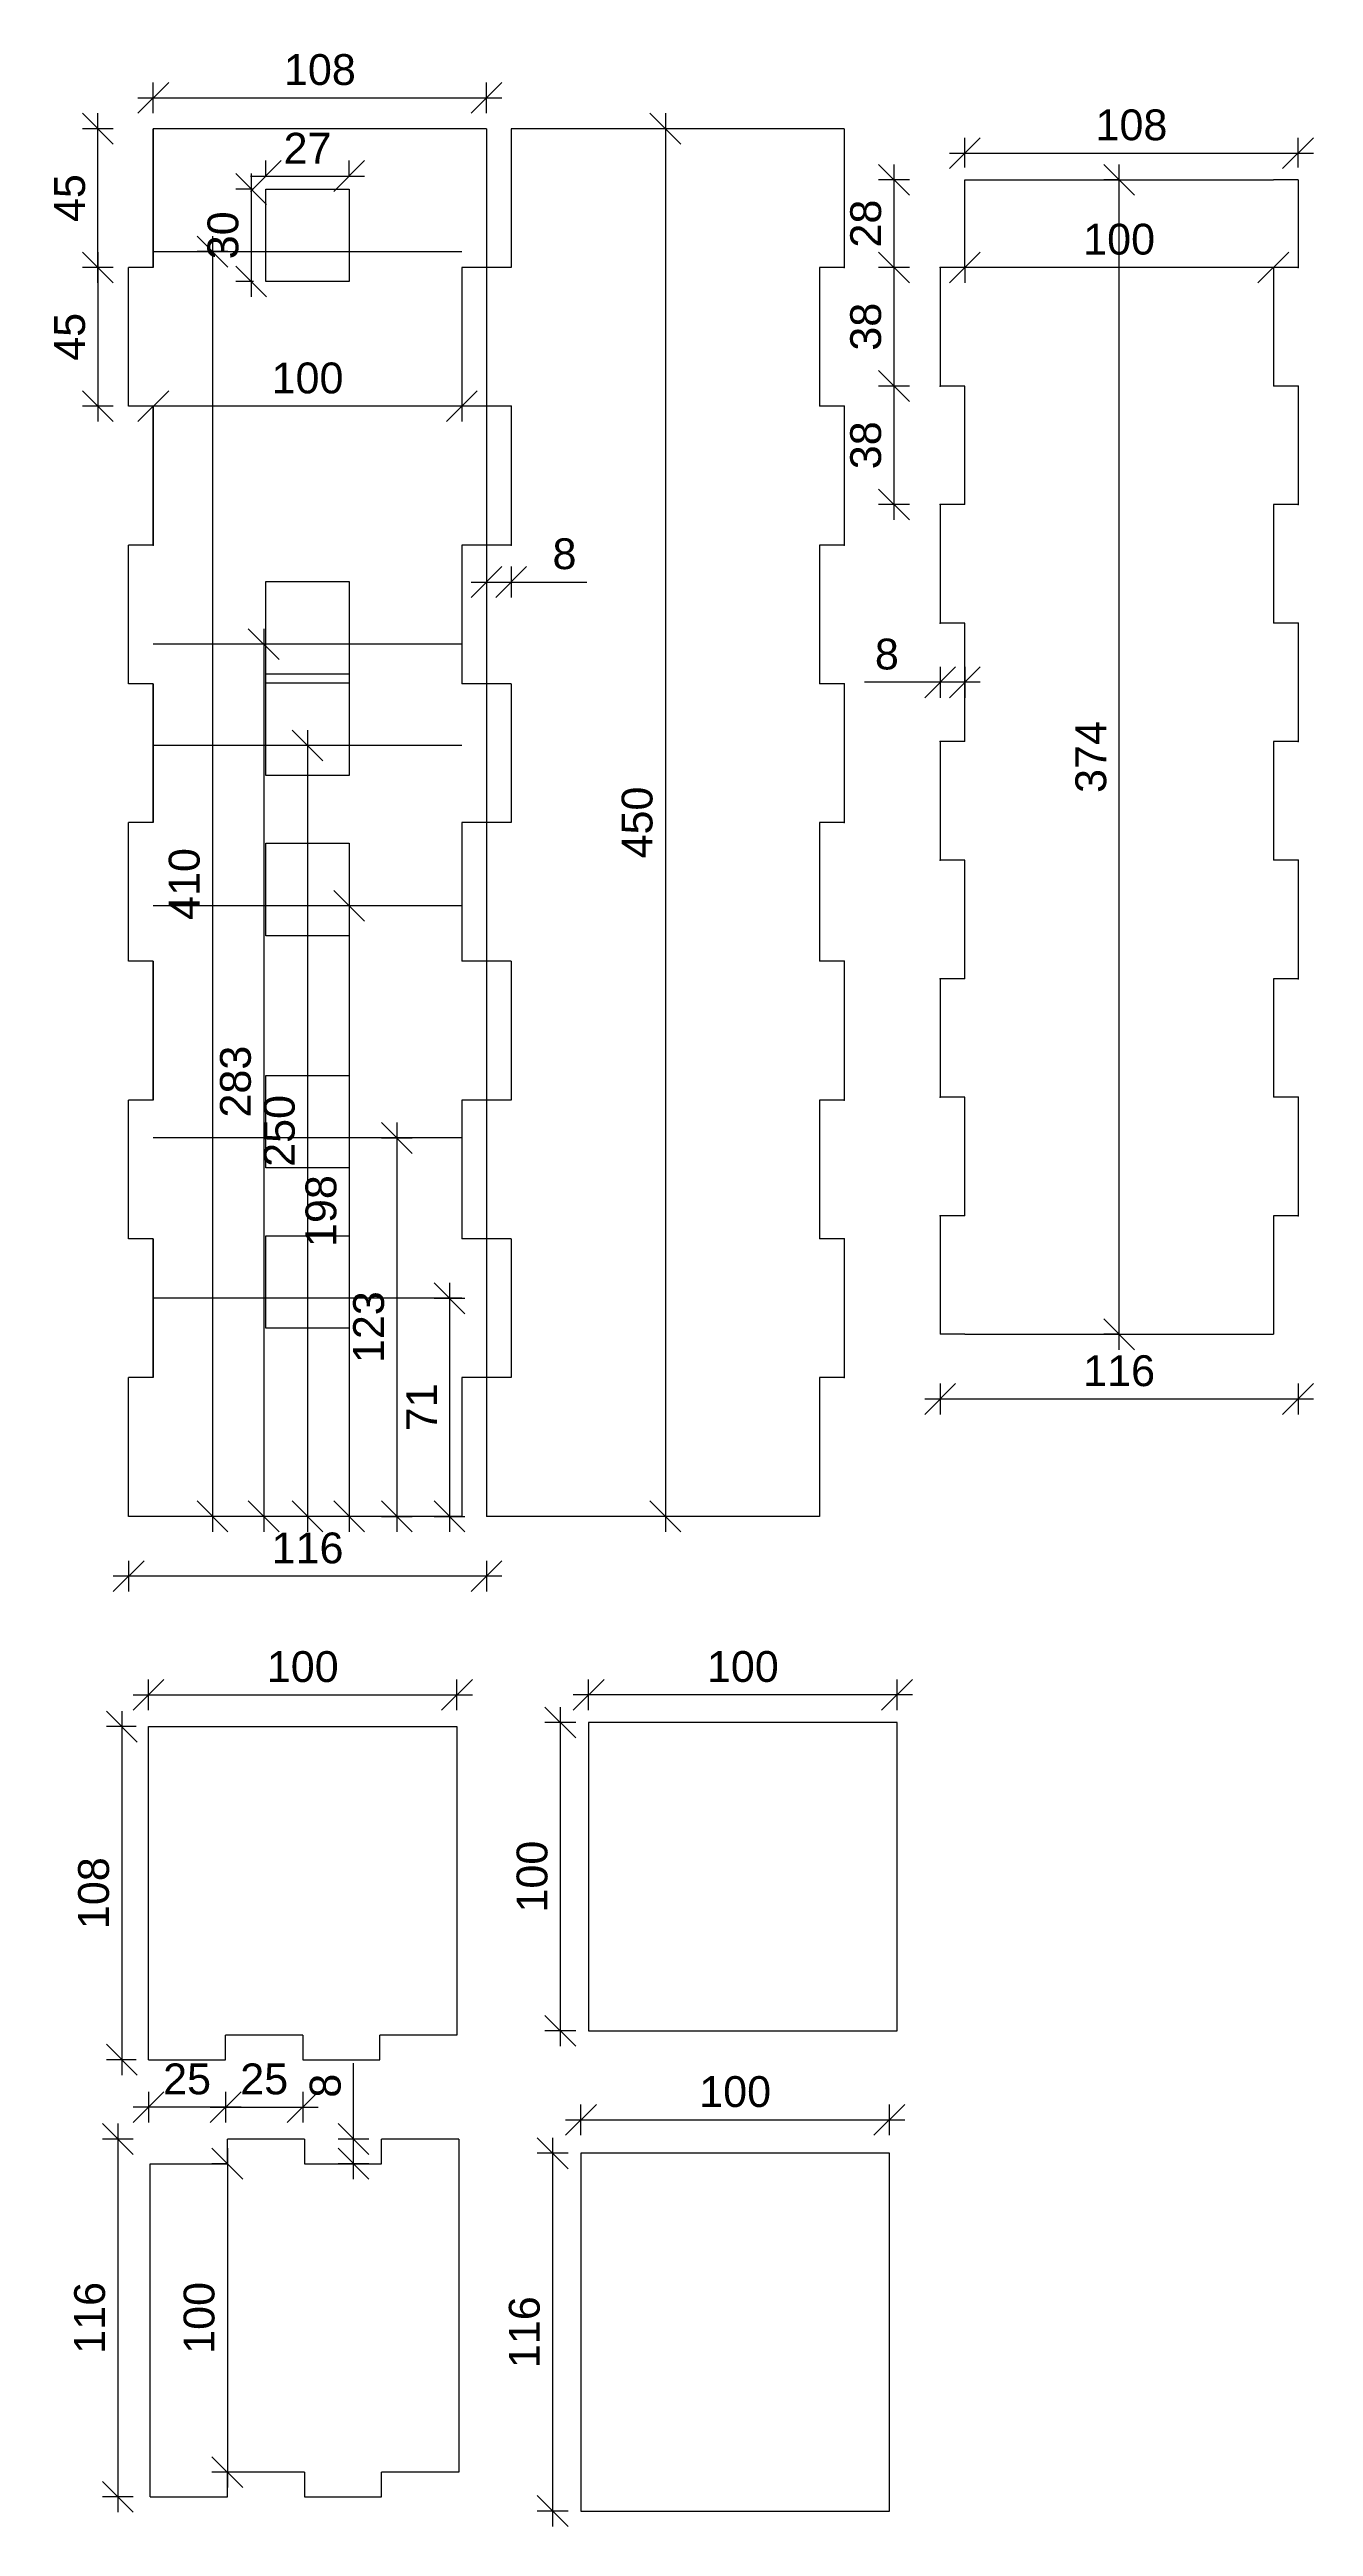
# Model space of a CAD drawing. Header units: millimetres. Extents: x 14254 to 34166, y 4312 to 8625.
# Drawn here: x 29079 to 29489, y 5283 to 6086 of the extents above; entities that cross this region are included whole.
import ezdxf

# ---------------------------------------------------------------- set-up
doc = ezdxf.new("R2010")
doc.units = ezdxf.units.MM
doc.layers.get('0').update_dxf_attribs({"lineweight": 25})
doc.layers.add('Mållinje (Afsætning af mål)', color=4, linetype='Continuous', lineweight=9)
doc.layers.add('Tyk fuldstregslinje (Optegning)', color=7, linetype='Continuous', lineweight=30)
doc.styles.add('Annotative', font='arial.ttf')
doc.dimstyles.new('Annotative', dxfattribs={"dimscale": 0, "dimtxt": 2.5, "dimasz": 2.5, "dimexe": 1.25, "dimexo": 1, "dimgap": 1, "dimtad": 1, "dimdec": 0, "dimzin": 0, "dimtxsty": 'Annotative', "dimblk": 'OBLIQUE', "dimcen": 1, "dimdle": 1.25, "dimadec": 0, "dimazin": 0, "dimtfac": 1, "dimtdec": 0, "dimtofl": 0, "dimtmove": 0, "dimatfit": 3, "dimfxl": 1.25, "dimfxlon": 1, "dimtolj": 1, "dimtzin": 0, "dimarcsym": 0})

msp = doc.modelspace()

# ---------------------------------------------------------------- blocks, each defined once
blk = doc.blocks.new('_Oblique')
at = {"color": 0, "linetype": 'ByBlock', "lineweight": -2}
blk.add_line((-0.5, -0.5), (0.5, 0.5), dxfattribs=at)
blk = doc.blocks.new('*D47')
at = {"layer": 'Defpoints', "color": 0, "transparency": 16777216}
for p in [(29094.71, 6060.81), (29112.71, 6060.81), (29112.71, 6015.81)]:
    blk.add_point(p, dxfattribs=at)
at = {"layer": 'Mållinje (Afsætning af mål)', "color": 0, "lineweight": -2, "transparency": 16777216}
for p, q in [((29094.71, 6010.81), (29094.71, 6065.81)), ((29099.71, 6060.81), (29089.71, 6060.81)), ((29099.71, 6015.81), (29089.71, 6015.81))]:
    blk.add_line(p, q, dxfattribs=at)
at = {"layer": 'Mållinje (Afsætning af mål)', "color": 0, "lineweight": -2, "transparency": 16777216, "xscale": 10, "yscale": 10, "zscale": 10}
for p, rotation in [((29094.71, 6060.81), 90), ((29094.71, 6015.81), 270)]:
    blk.add_blockref('_Oblique', p, dxfattribs=dict(at, rotation=rotation))
at = {"layer": 'Mållinje (Afsætning af mål)', "color": 0, "transparency": 16777216, "insert": (29085.63, 6038.31), "char_height": 10, "attachment_point": 5, "rotation": 90, "style": 'Annotative'}
blk.add_mtext('\\A1;45', dxfattribs=at)
blk = doc.blocks.new('*D48')
at = {"layer": 'Defpoints', "color": 0, "transparency": 16777216}
for p in [(29104.71, 6015.81), (29094.71, 5970.81), (29104.71, 5970.81)]:
    blk.add_point(p, dxfattribs=at)
at = {"layer": 'Mållinje (Afsætning af mål)', "color": 0, "lineweight": -2, "transparency": 16777216}
for p, q in [((29094.71, 6020.81), (29094.71, 5965.81)), ((29099.71, 6015.81), (29089.71, 6015.81)), ((29099.71, 5970.81), (29089.71, 5970.81))]:
    blk.add_line(p, q, dxfattribs=at)
at = {"layer": 'Mållinje (Afsætning af mål)', "color": 0, "lineweight": -2, "transparency": 16777216, "xscale": 10, "yscale": 10, "zscale": 10}
for p, rotation in [((29094.71, 6015.81), 90), ((29094.71, 5970.81), 270)]:
    blk.add_blockref('_Oblique', p, dxfattribs=dict(at, rotation=rotation))
at = {"layer": 'Mållinje (Afsætning af mål)', "color": 0, "transparency": 16777216, "insert": (29085.63, 5993.31), "char_height": 10, "attachment_point": 5, "rotation": 90, "style": 'Annotative'}
blk.add_mtext('\\A1;45', dxfattribs=at)
blk = doc.blocks.new('*D49')
at = {"layer": 'Defpoints', "color": 0, "transparency": 16777216}
for p in [(29112.71, 5970.81), (29112.71, 5970.81), (29212.71, 5970.81)]:
    blk.add_point(p, dxfattribs=at)
at = {"layer": 'Mållinje (Afsætning af mål)', "color": 0, "lineweight": -2, "transparency": 16777216}
for p, q in [((29217.71, 5970.81), (29107.71, 5970.81)), ((29112.71, 5970.81), (29112.71, 5965.81)), ((29212.71, 5970.81), (29212.71, 5965.81))]:
    blk.add_line(p, q, dxfattribs=at)
at = {"layer": 'Mållinje (Afsætning af mål)', "color": 0, "lineweight": -2, "transparency": 16777216, "xscale": 10, "yscale": 10, "zscale": 10}
for p, rotation in [((29112.71, 5970.81), 179.9999999999959), ((29212.71, 5970.81), 359.9999999999958)]:
    blk.add_blockref('_Oblique', p, dxfattribs=dict(at, rotation=rotation))
at = {"layer": 'Mållinje (Afsætning af mål)', "color": 0, "transparency": 16777216, "insert": (29162.71, 5979.92), "char_height": 10, "attachment_point": 5, "style": 'Annotative'}
blk.add_mtext('\\A1;100', dxfattribs=at)
blk = doc.blocks.new('*D50')
at = {"layer": 'Defpoints', "color": 0, "transparency": 16777216}
for p in [(29149.21, 6041.24), (29176.21, 6045.45), (29176.21, 6041.24)]:
    blk.add_point(p, dxfattribs=at)
at = {"layer": 'Mållinje (Afsætning af mål)', "color": 0, "lineweight": -2, "transparency": 16777216}
for p, q in [((29149.21, 6045.24), (29149.21, 6050.45)), ((29176.21, 6045.24), (29176.21, 6050.45)), ((29144.21, 6045.45), (29181.21, 6045.45))]:
    blk.add_line(p, q, dxfattribs=at)
at = {"layer": 'Mållinje (Afsætning af mål)', "color": 0, "lineweight": -2, "transparency": 16777216, "xscale": 10, "yscale": 10, "zscale": 10, "rotation": 180}
blk.add_blockref('_Oblique', (29149.21, 6045.45), dxfattribs=at)
at = {"layer": 'Mållinje (Afsætning af mål)', "color": 0, "lineweight": -2, "transparency": 16777216, "xscale": 10, "yscale": 10, "zscale": 10}
blk.add_blockref('_Oblique', (29176.21, 6045.45), dxfattribs=at)
at = {"layer": 'Mållinje (Afsætning af mål)', "color": 0, "transparency": 16777216, "insert": (29162.71, 6054.47), "char_height": 10, "attachment_point": 5, "style": 'Annotative'}
blk.add_mtext('\\A1;27', dxfattribs=at)
blk = doc.blocks.new('*D51')
at = {"layer": 'Defpoints', "color": 0, "transparency": 16777216}
for p in [(29149.21, 6041.24), (29144.43, 6011.24), (29149.21, 6011.24)]:
    blk.add_point(p, dxfattribs=at)
at = {"layer": 'Mållinje (Afsætning af mål)', "color": 0, "lineweight": -2, "transparency": 16777216}
for p, q in [((29145.21, 6041.24), (29139.43, 6041.24)), ((29144.43, 6046.24), (29144.43, 6006.24)), ((29145.21, 6011.24), (29139.43, 6011.24))]:
    blk.add_line(p, q, dxfattribs=at)
at = {"layer": 'Mållinje (Afsætning af mål)', "color": 0, "lineweight": -2, "transparency": 16777216, "xscale": 10, "yscale": 10, "zscale": 10}
for p, rotation in [((29144.43, 6041.24), 90), ((29144.43, 6011.24), 270)]:
    blk.add_blockref('_Oblique', p, dxfattribs=dict(at, rotation=rotation))
at = {"layer": 'Mållinje (Afsætning af mål)', "color": 0, "transparency": 16777216, "insert": (29135.33, 6026.24), "char_height": 10, "attachment_point": 5, "rotation": 90, "style": 'Annotative'}
blk.add_mtext('\\A1;30', dxfattribs=at)
blk = doc.blocks.new('*D53')
at = {"layer": 'Defpoints', "color": 0, "transparency": 16777216}
for p in [(29220.71, 6070.81), (29112.71, 6060.81), (29220.71, 6060.81)]:
    blk.add_point(p, dxfattribs=at)
at = {"layer": 'Mållinje (Afsætning af mål)', "color": 0, "lineweight": -2, "transparency": 16777216}
for p, q in [((29112.71, 6065.81), (29112.71, 6075.81)), ((29220.71, 6065.81), (29220.71, 6075.81)), ((29107.71, 6070.81), (29225.71, 6070.81))]:
    blk.add_line(p, q, dxfattribs=at)
at = {"layer": 'Mållinje (Afsætning af mål)', "color": 0, "lineweight": -2, "transparency": 16777216, "xscale": 10, "yscale": 10, "zscale": 10, "rotation": 180}
blk.add_blockref('_Oblique', (29112.71, 6070.81), dxfattribs=at)
at = {"layer": 'Mållinje (Afsætning af mål)', "color": 0, "lineweight": -2, "transparency": 16777216, "xscale": 10, "yscale": 10, "zscale": 10}
blk.add_blockref('_Oblique', (29220.71, 6070.81), dxfattribs=at)
at = {"layer": 'Mållinje (Afsætning af mål)', "color": 0, "transparency": 16777216, "insert": (29166.71, 6079.92), "char_height": 10, "attachment_point": 5, "style": 'Annotative'}
blk.add_mtext('\\A1;108', dxfattribs=at)
blk = doc.blocks.new('*D54')
at = {"layer": 'Defpoints', "color": 0, "transparency": 16777216}
for p in [(29104.71, 5610.81), (29220.71, 5610.81), (29104.71, 5591.41)]:
    blk.add_point(p, dxfattribs=at)
at = {"layer": 'Mållinje (Afsætning af mål)', "color": 0, "lineweight": -2, "transparency": 16777216}
for p, q in [((29225.71, 5591.41), (29099.71, 5591.41)), ((29104.71, 5596.41), (29104.71, 5586.41)), ((29220.71, 5596.41), (29220.71, 5586.41))]:
    blk.add_line(p, q, dxfattribs=at)
at = {"layer": 'Mållinje (Afsætning af mål)', "color": 0, "lineweight": -2, "transparency": 16777216, "xscale": 10, "yscale": 10, "zscale": 10, "rotation": 180}
blk.add_blockref('_Oblique', (29104.71, 5591.41), dxfattribs=at)
at = {"layer": 'Mållinje (Afsætning af mål)', "color": 0, "lineweight": -2, "transparency": 16777216, "xscale": 10, "yscale": 10, "zscale": 10}
blk.add_blockref('_Oblique', (29220.71, 5591.41), dxfattribs=at)
at = {"layer": 'Mållinje (Afsætning af mål)', "color": 0, "transparency": 16777216, "insert": (29162.71, 5600.51), "char_height": 10, "attachment_point": 5, "style": 'Annotative'}
blk.add_mtext('\\A1;116', dxfattribs=at)
blk = doc.blocks.new('*D55')
at = {"layer": 'Defpoints', "color": 0, "transparency": 16777216}
for p in [(29278.71, 6060.81), (29278.71, 5610.81), (29278.71, 5610.81)]:
    blk.add_point(p, dxfattribs=at)
at = {"layer": 'Mållinje (Afsætning af mål)', "color": 0, "lineweight": -2, "transparency": 16777216}
for p, q in [((29278.71, 6065.81), (29278.71, 5605.81)), ((29278.71, 6060.81), (29273.71, 6060.81)), ((29278.71, 5610.81), (29273.71, 5610.81))]:
    blk.add_line(p, q, dxfattribs=at)
at = {"layer": 'Mållinje (Afsætning af mål)', "color": 0, "lineweight": -2, "transparency": 16777216, "xscale": 10, "yscale": 10, "zscale": 10}
for p, rotation in [((29278.71, 6060.81), 90), ((29278.71, 5610.81), 270)]:
    blk.add_blockref('_Oblique', p, dxfattribs=dict(at, rotation=rotation))
at = {"layer": 'Mållinje (Afsætning af mål)', "color": 0, "transparency": 16777216, "insert": (29269.61, 5835.81), "char_height": 10, "attachment_point": 5, "rotation": 90, "style": 'Annotative'}
blk.add_mtext('\\A1;450', dxfattribs=at)
blk = doc.blocks.new('*D56')
at = {"layer": 'Defpoints', "color": 0, "transparency": 16777216}
for p in [(29425.82, 6044.25), (29425.82, 6044.25), (29425.82, 5669.86)]:
    blk.add_point(p, dxfattribs=at)
at = {"layer": 'Mållinje (Afsætning af mål)', "color": 0, "lineweight": -2, "transparency": 16777216}
for p, q in [((29425.82, 5664.86), (29425.82, 6049.25)), ((29425.82, 6044.25), (29420.82, 6044.25)), ((29425.82, 5669.86), (29420.82, 5669.86))]:
    blk.add_line(p, q, dxfattribs=at)
at = {"layer": 'Mållinje (Afsætning af mål)', "color": 0, "lineweight": -2, "transparency": 16777216, "xscale": 10, "yscale": 10, "zscale": 10}
for p, rotation in [((29425.82, 6044.25), 90), ((29425.82, 5669.86), 270)]:
    blk.add_blockref('_Oblique', p, dxfattribs=dict(at, rotation=rotation))
at = {"layer": 'Mållinje (Afsætning af mål)', "color": 0, "transparency": 16777216, "insert": (29416.71, 5857.06), "char_height": 10, "attachment_point": 5, "rotation": 90, "style": 'Annotative'}
blk.add_mtext('\\A1;374', dxfattribs=at)
blk = doc.blocks.new('*D57')
at = {"layer": 'Defpoints', "color": 0, "transparency": 16777216}
for p in [(29375.82, 6015.81), (29375.82, 6015.81), (29475.82, 6015.81)]:
    blk.add_point(p, dxfattribs=at)
at = {"layer": 'Mållinje (Afsætning af mål)', "color": 0, "lineweight": -2, "transparency": 16777216}
for p, q in [((29480.82, 6015.81), (29370.82, 6015.81)), ((29375.82, 6015.81), (29375.82, 6010.81)), ((29475.82, 6015.81), (29475.82, 6010.81))]:
    blk.add_line(p, q, dxfattribs=at)
at = {"layer": 'Mållinje (Afsætning af mål)', "color": 0, "lineweight": -2, "transparency": 16777216, "xscale": 10, "yscale": 10, "zscale": 10}
for p, rotation in [((29375.82, 6015.81), 179.9999999999938), ((29475.82, 6015.81), 359.9999999999938)]:
    blk.add_blockref('_Oblique', p, dxfattribs=dict(at, rotation=rotation))
at = {"layer": 'Mållinje (Afsætning af mål)', "color": 0, "transparency": 16777216, "insert": (29425.82, 6024.92), "char_height": 10, "attachment_point": 5, "style": 'Annotative'}
blk.add_mtext('\\A1;100', dxfattribs=at)
blk = doc.blocks.new('*D58')
at = {"layer": 'Defpoints', "color": 0, "transparency": 16777216}
for p in [(29375.82, 6044.25), (29352.82, 6015.81), (29375.82, 6015.81)]:
    blk.add_point(p, dxfattribs=at)
at = {"layer": 'Mållinje (Afsætning af mål)', "color": 0, "lineweight": -2, "transparency": 16777216}
for p, q in [((29352.82, 6049.25), (29352.82, 6010.81)), ((29357.82, 6044.25), (29347.82, 6044.25)), ((29357.82, 6015.81), (29347.82, 6015.81))]:
    blk.add_line(p, q, dxfattribs=at)
at = {"layer": 'Mållinje (Afsætning af mål)', "color": 0, "lineweight": -2, "transparency": 16777216, "xscale": 10, "yscale": 10, "zscale": 10}
for p, rotation in [((29352.82, 6044.25), 90), ((29352.82, 6015.81), 270)]:
    blk.add_blockref('_Oblique', p, dxfattribs=dict(at, rotation=rotation))
at = {"layer": 'Mållinje (Afsætning af mål)', "color": 0, "transparency": 16777216, "insert": (29343.72, 6030.03), "char_height": 10, "attachment_point": 5, "rotation": 90, "style": 'Annotative'}
blk.add_mtext('\\A1;28', dxfattribs=at)
blk = doc.blocks.new('*D59')
at = {"layer": 'Defpoints', "color": 0, "transparency": 16777216}
for p in [(29367.82, 6015.81), (29352.82, 5977.37), (29367.82, 5977.37)]:
    blk.add_point(p, dxfattribs=at)
at = {"layer": 'Mållinje (Afsætning af mål)', "color": 0, "lineweight": -2, "transparency": 16777216}
for p, q in [((29352.82, 6020.81), (29352.82, 5972.37)), ((29357.82, 6015.81), (29347.82, 6015.81)), ((29357.82, 5977.37), (29347.82, 5977.37))]:
    blk.add_line(p, q, dxfattribs=at)
at = {"layer": 'Mållinje (Afsætning af mål)', "color": 0, "lineweight": -2, "transparency": 16777216, "xscale": 10, "yscale": 10, "zscale": 10}
for p, rotation in [((29352.82, 6015.81), 90), ((29352.82, 5977.37), 270)]:
    blk.add_blockref('_Oblique', p, dxfattribs=dict(at, rotation=rotation))
at = {"layer": 'Mållinje (Afsætning af mål)', "color": 0, "transparency": 16777216, "insert": (29343.71, 5996.59), "char_height": 10, "attachment_point": 5, "rotation": 90, "style": 'Annotative'}
blk.add_mtext('\\A1;38', dxfattribs=at)
blk = doc.blocks.new('*D60')
at = {"layer": 'Defpoints', "color": 0, "transparency": 16777216}
for p in [(29375.82, 5977.37), (29352.82, 5938.93), (29375.82, 5938.93)]:
    blk.add_point(p, dxfattribs=at)
at = {"layer": 'Mållinje (Afsætning af mål)', "color": 0, "lineweight": -2, "transparency": 16777216}
for p, q in [((29357.82, 5977.37), (29347.82, 5977.37)), ((29352.82, 5982.37), (29352.82, 5933.93)), ((29357.82, 5938.93), (29347.82, 5938.93))]:
    blk.add_line(p, q, dxfattribs=at)
at = {"layer": 'Mållinje (Afsætning af mål)', "color": 0, "lineweight": -2, "transparency": 16777216, "xscale": 10, "yscale": 10, "zscale": 10}
for p, rotation in [((29352.82, 5977.37), 90), ((29352.82, 5938.93), 270)]:
    blk.add_blockref('_Oblique', p, dxfattribs=dict(at, rotation=rotation))
at = {"layer": 'Mållinje (Afsætning af mål)', "color": 0, "transparency": 16777216, "insert": (29343.71, 5958.15), "char_height": 10, "attachment_point": 5, "rotation": 90, "style": 'Annotative'}
blk.add_mtext('\\A1;38', dxfattribs=at)
blk = doc.blocks.new('*D61')
at = {"layer": 'Defpoints', "color": 0, "transparency": 16777216}
for p in [(29483.82, 6052.89), (29375.82, 6044.25), (29483.82, 6044.25)]:
    blk.add_point(p, dxfattribs=at)
at = {"layer": 'Mållinje (Afsætning af mål)', "color": 0, "lineweight": -2, "transparency": 16777216}
for p, q in [((29375.82, 6048.25), (29375.82, 6057.89)), ((29483.82, 6048.25), (29483.82, 6057.89)), ((29370.82, 6052.89), (29488.82, 6052.89))]:
    blk.add_line(p, q, dxfattribs=at)
at = {"layer": 'Mållinje (Afsætning af mål)', "color": 0, "lineweight": -2, "transparency": 16777216, "xscale": 10, "yscale": 10, "zscale": 10, "rotation": 180}
blk.add_blockref('_Oblique', (29375.82, 6052.89), dxfattribs=at)
at = {"layer": 'Mållinje (Afsætning af mål)', "color": 0, "lineweight": -2, "transparency": 16777216, "xscale": 10, "yscale": 10, "zscale": 10}
blk.add_blockref('_Oblique', (29483.82, 6052.89), dxfattribs=at)
at = {"layer": 'Mållinje (Afsætning af mål)', "color": 0, "transparency": 16777216, "insert": (29429.82, 6061.99), "char_height": 10, "attachment_point": 5, "style": 'Annotative'}
blk.add_mtext('\\A1;108', dxfattribs=at)
blk = doc.blocks.new('*D62')
at = {"layer": 'Defpoints', "color": 0, "transparency": 16777216}
for p in [(29367.82, 5669.86), (29483.82, 5669.86), (29483.82, 5648.88)]:
    blk.add_point(p, dxfattribs=at)
at = {"layer": 'Mållinje (Afsætning af mål)', "color": 0, "lineweight": -2, "transparency": 16777216}
for p, q in [((29362.82, 5648.88), (29488.82, 5648.88)), ((29367.82, 5653.88), (29367.82, 5643.88)), ((29483.82, 5653.88), (29483.82, 5643.88))]:
    blk.add_line(p, q, dxfattribs=at)
at = {"layer": 'Mållinje (Afsætning af mål)', "color": 0, "lineweight": -2, "transparency": 16777216, "xscale": 10, "yscale": 10, "zscale": 10, "rotation": 180}
blk.add_blockref('_Oblique', (29367.82, 5648.88), dxfattribs=at)
at = {"layer": 'Mållinje (Afsætning af mål)', "color": 0, "lineweight": -2, "transparency": 16777216, "xscale": 10, "yscale": 10, "zscale": 10}
blk.add_blockref('_Oblique', (29483.82, 5648.88), dxfattribs=at)
at = {"layer": 'Mållinje (Afsætning af mål)', "color": 0, "transparency": 16777216, "insert": (29425.82, 5657.98), "char_height": 10, "attachment_point": 5, "style": 'Annotative'}
blk.add_mtext('\\A1;116', dxfattribs=at)
blk = doc.blocks.new('*D63')
at = {"layer": 'Defpoints', "color": 0, "transparency": 16777216}
for p in [(29176.21, 5681.52), (29176.21, 5610.81), (29208.71, 5610.81)]:
    blk.add_point(p, dxfattribs=at)
at = {"layer": 'Mållinje (Afsætning af mål)', "color": 0, "lineweight": -2, "transparency": 16777216}
for p, q in [((29203.71, 5681.52), (29213.71, 5681.52)), ((29208.71, 5686.52), (29208.71, 5605.81)), ((29203.71, 5610.81), (29213.71, 5610.81))]:
    blk.add_line(p, q, dxfattribs=at)
at = {"layer": 'Mållinje (Afsætning af mål)', "color": 0, "lineweight": -2, "transparency": 16777216, "xscale": 10, "yscale": 10, "zscale": 10}
for p, rotation in [((29208.71, 5681.52), 90), ((29208.71, 5610.81), 270)]:
    blk.add_blockref('_Oblique', p, dxfattribs=dict(at, rotation=rotation))
at = {"layer": 'Mållinje (Afsætning af mål)', "color": 0, "transparency": 16777216, "insert": (29199.69, 5646.17), "char_height": 10, "attachment_point": 5, "rotation": 90, "style": 'Annotative'}
blk.add_mtext('\\A1;71', dxfattribs=at)
blk = doc.blocks.new('*D64')
at = {"layer": 'Defpoints', "color": 0, "transparency": 16777216}
for p in [(29176.21, 5733.52), (29176.21, 5610.81), (29191.67, 5610.81)]:
    blk.add_point(p, dxfattribs=at)
at = {"layer": 'Mållinje (Afsætning af mål)', "color": 0, "lineweight": -2, "transparency": 16777216}
for p, q in [((29191.67, 5738.52), (29191.67, 5605.81)), ((29186.67, 5733.52), (29196.67, 5733.52)), ((29186.67, 5610.81), (29196.67, 5610.81))]:
    blk.add_line(p, q, dxfattribs=at)
at = {"layer": 'Mållinje (Afsætning af mål)', "color": 0, "lineweight": -2, "transparency": 16777216, "xscale": 10, "yscale": 10, "zscale": 10}
for p, rotation in [((29191.67, 5733.52), 90), ((29191.67, 5610.81), 270)]:
    blk.add_blockref('_Oblique', p, dxfattribs=dict(at, rotation=rotation))
at = {"layer": 'Mållinje (Afsætning af mål)', "color": 0, "transparency": 16777216, "insert": (29182.56, 5672.17), "char_height": 10, "attachment_point": 5, "rotation": 90, "style": 'Annotative'}
blk.add_mtext('\\A1;123', dxfattribs=at)
blk = doc.blocks.new('*D65')
at = {"layer": 'Defpoints', "color": 0, "transparency": 16777216}
for p in [(29176.21, 5808.81), (29176.21, 5610.81), (29176.21, 5610.81)]:
    blk.add_point(p, dxfattribs=at)
at = {"layer": 'Mållinje (Afsætning af mål)', "color": 0, "lineweight": -2, "transparency": 16777216}
for p, q in [((29176.21, 5808.81), (29171.21, 5808.81)), ((29176.21, 5813.81), (29176.21, 5605.81)), ((29176.21, 5610.81), (29171.21, 5610.81))]:
    blk.add_line(p, q, dxfattribs=at)
at = {"layer": 'Mållinje (Afsætning af mål)', "color": 0, "lineweight": -2, "transparency": 16777216, "xscale": 10, "yscale": 10, "zscale": 10}
for p, rotation in [((29176.21, 5808.81), 90), ((29176.21, 5610.81), 270)]:
    blk.add_blockref('_Oblique', p, dxfattribs=dict(at, rotation=rotation))
at = {"layer": 'Mållinje (Afsætning af mål)', "color": 0, "transparency": 16777216, "insert": (29167.11, 5709.81), "char_height": 10, "attachment_point": 5, "rotation": 90, "style": 'Annotative'}
blk.add_mtext('\\A1;198', dxfattribs=at)
blk = doc.blocks.new('*D66')
at = {"layer": 'Defpoints', "color": 0, "transparency": 16777216}
for p in [(29162.71, 5860.81), (29162.71, 5610.81), (29162.71, 5610.81)]:
    blk.add_point(p, dxfattribs=at)
at = {"layer": 'Mållinje (Afsætning af mål)', "color": 0, "lineweight": -2, "transparency": 16777216}
for p, q in [((29162.71, 5865.81), (29162.71, 5605.81)), ((29162.71, 5860.81), (29157.71, 5860.81)), ((29162.71, 5610.81), (29157.71, 5610.81))]:
    blk.add_line(p, q, dxfattribs=at)
at = {"layer": 'Mållinje (Afsætning af mål)', "color": 0, "lineweight": -2, "transparency": 16777216, "xscale": 10, "yscale": 10, "zscale": 10}
for p, rotation in [((29162.71, 5860.81), 90), ((29162.71, 5610.81), 270)]:
    blk.add_blockref('_Oblique', p, dxfattribs=dict(at, rotation=rotation))
at = {"layer": 'Mållinje (Afsætning af mål)', "color": 0, "transparency": 16777216, "insert": (29153.61, 5735.81), "char_height": 10, "attachment_point": 5, "rotation": 90, "style": 'Annotative'}
blk.add_mtext('\\A1;250', dxfattribs=at)
blk = doc.blocks.new('*D67')
at = {"layer": 'Defpoints', "color": 0, "transparency": 16777216}
for p in [(29162.71, 5893.65), (29148.5, 5610.81), (29162.71, 5610.81)]:
    blk.add_point(p, dxfattribs=at)
at = {"layer": 'Mållinje (Afsætning af mål)', "color": 0, "lineweight": -2, "transparency": 16777216}
for p, q in [((29148.5, 5898.65), (29148.5, 5605.81)), ((29153.5, 5893.65), (29143.5, 5893.65)), ((29153.5, 5610.81), (29143.5, 5610.81))]:
    blk.add_line(p, q, dxfattribs=at)
at = {"layer": 'Mållinje (Afsætning af mål)', "color": 0, "lineweight": -2, "transparency": 16777216, "xscale": 10, "yscale": 10, "zscale": 10}
for p, rotation in [((29148.5, 5893.65), 90), ((29148.5, 5610.81), 270)]:
    blk.add_blockref('_Oblique', p, dxfattribs=dict(at, rotation=rotation))
at = {"layer": 'Mållinje (Afsætning af mål)', "color": 0, "transparency": 16777216, "insert": (29139.39, 5751.79), "char_height": 10, "attachment_point": 5, "rotation": 90, "style": 'Annotative'}
blk.add_mtext('\\A1;283', dxfattribs=at)
blk = doc.blocks.new('*D68')
at = {"layer": 'Defpoints', "color": 0, "transparency": 16777216}
for p in [(29162.71, 6020.94), (29131.9, 5610.81), (29162.71, 5610.81)]:
    blk.add_point(p, dxfattribs=at)
at = {"layer": 'Mållinje (Afsætning af mål)', "color": 0, "lineweight": -2, "transparency": 16777216}
for p, q in [((29131.9, 6025.94), (29131.9, 5605.81)), ((29136.9, 6020.94), (29126.9, 6020.94)), ((29136.9, 5610.81), (29126.9, 5610.81))]:
    blk.add_line(p, q, dxfattribs=at)
at = {"layer": 'Mållinje (Afsætning af mål)', "color": 0, "lineweight": -2, "transparency": 16777216, "xscale": 10, "yscale": 10, "zscale": 10}
for p, rotation in [((29131.9, 6020.94), 90), ((29131.9, 5610.81), 270)]:
    blk.add_blockref('_Oblique', p, dxfattribs=dict(at, rotation=rotation))
at = {"layer": 'Mållinje (Afsætning af mål)', "color": 0, "transparency": 16777216, "insert": (29122.79, 5815.88), "char_height": 10, "attachment_point": 5, "rotation": 90, "style": 'Annotative'}
blk.add_mtext('\\A1;410', dxfattribs=at)
blk = doc.blocks.new('*D85')
at = {"layer": 'Defpoints', "color": 0, "transparency": 16777216}
for p in [(29211.15, 5552.94), (29111.15, 5542.62), (29211.15, 5542.62)]:
    blk.add_point(p, dxfattribs=at)
at = {"layer": 'Mållinje (Afsætning af mål)', "color": 0, "lineweight": -2, "transparency": 16777216}
for p, q in [((29106.15, 5552.94), (29216.15, 5552.94)), ((29111.15, 5547.94), (29111.15, 5557.94)), ((29211.15, 5547.94), (29211.15, 5557.94))]:
    blk.add_line(p, q, dxfattribs=at)
at = {"layer": 'Mållinje (Afsætning af mål)', "color": 0, "lineweight": -2, "transparency": 16777216, "xscale": 10, "yscale": 10, "zscale": 10, "rotation": 180}
blk.add_blockref('_Oblique', (29111.15, 5552.94), dxfattribs=at)
at = {"layer": 'Mållinje (Afsætning af mål)', "color": 0, "lineweight": -2, "transparency": 16777216, "xscale": 10, "yscale": 10, "zscale": 10}
blk.add_blockref('_Oblique', (29211.15, 5552.94), dxfattribs=at)
at = {"layer": 'Mållinje (Afsætning af mål)', "color": 0, "transparency": 16777216, "insert": (29161.15, 5562.04), "char_height": 10, "attachment_point": 5, "style": 'Annotative'}
blk.add_mtext('\\A1;100', dxfattribs=at)
blk = doc.blocks.new('*D86')
at = {"layer": 'Defpoints', "color": 0, "transparency": 16777216}
for p in [(29111.15, 5542.62), (29102.5, 5434.62), (29111.15, 5434.62)]:
    blk.add_point(p, dxfattribs=at)
at = {"layer": 'Mållinje (Afsætning af mål)', "color": 0, "lineweight": -2, "transparency": 16777216}
for p, q in [((29107.15, 5542.62), (29097.5, 5542.62)), ((29102.5, 5547.62), (29102.5, 5429.62)), ((29107.15, 5434.62), (29097.5, 5434.62))]:
    blk.add_line(p, q, dxfattribs=at)
at = {"layer": 'Mållinje (Afsætning af mål)', "color": 0, "lineweight": -2, "transparency": 16777216, "xscale": 10, "yscale": 10, "zscale": 10}
for p, rotation in [((29102.5, 5542.62), 90), ((29102.5, 5434.62), 270)]:
    blk.add_blockref('_Oblique', p, dxfattribs=dict(at, rotation=rotation))
at = {"layer": 'Mållinje (Afsætning af mål)', "color": 0, "transparency": 16777216, "insert": (29093.4, 5488.62), "char_height": 10, "attachment_point": 5, "rotation": 90, "style": 'Annotative'}
blk.add_mtext('\\A1;108', dxfattribs=at)
blk = doc.blocks.new('*D87')
at = {"layer": 'Defpoints', "color": 0, "transparency": 16777216}
for p in [(29136.15, 5442.62), (29161.15, 5442.62), (29161.15, 5419.22)]:
    blk.add_point(p, dxfattribs=at)
at = {"layer": 'Mållinje (Afsætning af mål)', "color": 0, "lineweight": -2, "transparency": 16777216}
for p, q in [((29136.15, 5424.22), (29136.15, 5414.22)), ((29161.15, 5424.22), (29161.15, 5414.22)), ((29131.15, 5419.22), (29166.15, 5419.22))]:
    blk.add_line(p, q, dxfattribs=at)
at = {"layer": 'Mållinje (Afsætning af mål)', "color": 0, "lineweight": -2, "transparency": 16777216, "xscale": 10, "yscale": 10, "zscale": 10, "rotation": 180}
blk.add_blockref('_Oblique', (29136.15, 5419.22), dxfattribs=at)
at = {"layer": 'Mållinje (Afsætning af mål)', "color": 0, "lineweight": -2, "transparency": 16777216, "xscale": 10, "yscale": 10, "zscale": 10}
blk.add_blockref('_Oblique', (29161.15, 5419.22), dxfattribs=at)
at = {"layer": 'Mållinje (Afsætning af mål)', "color": 0, "transparency": 16777216, "insert": (29148.65, 5428.32), "char_height": 10, "attachment_point": 5, "style": 'Annotative'}
blk.add_mtext('\\A1;25', dxfattribs=at)
blk = doc.blocks.new('*D88')
at = {"layer": 'Defpoints', "color": 0, "transparency": 16777216}
for p in [(29111.15, 5434.62), (29136.15, 5434.62), (29111.15, 5419.22)]:
    blk.add_point(p, dxfattribs=at)
at = {"layer": 'Mållinje (Afsætning af mål)', "color": 0, "lineweight": -2, "transparency": 16777216}
for p, q in [((29111.15, 5424.22), (29111.15, 5414.22)), ((29136.15, 5424.22), (29136.15, 5414.22)), ((29141.15, 5419.22), (29106.15, 5419.22))]:
    blk.add_line(p, q, dxfattribs=at)
at = {"layer": 'Mållinje (Afsætning af mål)', "color": 0, "lineweight": -2, "transparency": 16777216, "xscale": 10, "yscale": 10, "zscale": 10, "rotation": 180}
blk.add_blockref('_Oblique', (29111.15, 5419.22), dxfattribs=at)
at = {"layer": 'Mållinje (Afsætning af mål)', "color": 0, "lineweight": -2, "transparency": 16777216, "xscale": 10, "yscale": 10, "zscale": 10}
blk.add_blockref('_Oblique', (29136.15, 5419.22), dxfattribs=at)
at = {"layer": 'Mållinje (Afsætning af mål)', "color": 0, "transparency": 16777216, "insert": (29123.65, 5428.32), "char_height": 10, "attachment_point": 5, "style": 'Annotative'}
blk.add_mtext('\\A1;25', dxfattribs=at)
blk = doc.blocks.new('*D89')
at = {"layer": 'Defpoints', "color": 0, "transparency": 16777216}
for p in [(29211.71, 5408.89), (29101.21, 5292.89), (29211.71, 5292.89)]:
    blk.add_point(p, dxfattribs=at)
at = {"layer": 'Mållinje (Afsætning af mål)', "color": 0, "lineweight": -2, "transparency": 16777216}
for p, q in [((29101.21, 5413.89), (29101.21, 5287.89)), ((29106.21, 5408.89), (29096.21, 5408.89)), ((29106.21, 5292.89), (29096.21, 5292.89))]:
    blk.add_line(p, q, dxfattribs=at)
at = {"layer": 'Mållinje (Afsætning af mål)', "color": 0, "lineweight": -2, "transparency": 16777216, "xscale": 10, "yscale": 10, "zscale": 10}
for p, rotation in [((29101.21, 5408.89), 90), ((29101.21, 5292.89), 270)]:
    blk.add_blockref('_Oblique', p, dxfattribs=dict(at, rotation=rotation))
at = {"layer": 'Mållinje (Afsætning af mål)', "color": 0, "transparency": 16777216, "insert": (29092.1, 5350.89), "char_height": 10, "attachment_point": 5, "rotation": 90, "style": 'Annotative'}
blk.add_mtext('\\A1;116', dxfattribs=at)
blk = doc.blocks.new('*D90')
at = {"layer": 'Defpoints', "color": 0, "transparency": 16777216}
for p in [(29136.71, 5400.89), (29136.71, 5300.89), (29136.71, 5300.89)]:
    blk.add_point(p, dxfattribs=at)
at = {"layer": 'Mållinje (Afsætning af mål)', "color": 0, "lineweight": -2, "transparency": 16777216}
for p, q in [((29136.71, 5405.89), (29136.71, 5295.89)), ((29136.71, 5400.89), (29131.71, 5400.89)), ((29136.71, 5300.89), (29131.71, 5300.89))]:
    blk.add_line(p, q, dxfattribs=at)
at = {"layer": 'Mållinje (Afsætning af mål)', "color": 0, "lineweight": -2, "transparency": 16777216, "xscale": 10, "yscale": 10, "zscale": 10}
for p, rotation in [((29136.71, 5400.89), 90), ((29136.71, 5300.89), 270)]:
    blk.add_blockref('_Oblique', p, dxfattribs=dict(at, rotation=rotation))
at = {"layer": 'Mållinje (Afsætning af mål)', "color": 0, "transparency": 16777216, "insert": (29127.6, 5350.89), "char_height": 10, "attachment_point": 5, "rotation": 90, "style": 'Annotative'}
blk.add_mtext('\\A1;100', dxfattribs=at)
blk = doc.blocks.new('*D91')
at = {"layer": 'Defpoints', "color": 0, "transparency": 16777216}
for p in [(29251.34, 5404.26), (29242.15, 5288.26), (29251.34, 5288.26)]:
    blk.add_point(p, dxfattribs=at)
at = {"layer": 'Mållinje (Afsætning af mål)', "color": 0, "lineweight": -2, "transparency": 16777216}
for p, q in [((29242.15, 5409.26), (29242.15, 5283.26)), ((29247.15, 5404.26), (29237.15, 5404.26)), ((29247.15, 5288.26), (29237.15, 5288.26))]:
    blk.add_line(p, q, dxfattribs=at)
at = {"layer": 'Mållinje (Afsætning af mål)', "color": 0, "lineweight": -2, "transparency": 16777216, "xscale": 10, "yscale": 10, "zscale": 10}
for p, rotation in [((29242.15, 5404.26), 90), ((29242.15, 5288.26), 270)]:
    blk.add_blockref('_Oblique', p, dxfattribs=dict(at, rotation=rotation))
at = {"layer": 'Mållinje (Afsætning af mål)', "color": 0, "transparency": 16777216, "insert": (29233.04, 5346.26), "char_height": 10, "attachment_point": 5, "rotation": 90, "style": 'Annotative'}
blk.add_mtext('\\A1;116', dxfattribs=at)
blk = doc.blocks.new('*D92')
at = {"layer": 'Defpoints', "color": 0, "transparency": 16777216}
for p in [(29351.34, 5415.12), (29251.34, 5404.26), (29351.34, 5404.26)]:
    blk.add_point(p, dxfattribs=at)
at = {"layer": 'Mållinje (Afsætning af mål)', "color": 0, "lineweight": -2, "transparency": 16777216}
for p, q in [((29246.34, 5415.12), (29356.34, 5415.12)), ((29251.34, 5410.12), (29251.34, 5420.12)), ((29351.34, 5410.12), (29351.34, 5420.12))]:
    blk.add_line(p, q, dxfattribs=at)
at = {"layer": 'Mållinje (Afsætning af mål)', "color": 0, "lineweight": -2, "transparency": 16777216, "xscale": 10, "yscale": 10, "zscale": 10, "rotation": 180}
blk.add_blockref('_Oblique', (29251.34, 5415.12), dxfattribs=at)
at = {"layer": 'Mållinje (Afsætning af mål)', "color": 0, "lineweight": -2, "transparency": 16777216, "xscale": 10, "yscale": 10, "zscale": 10}
blk.add_blockref('_Oblique', (29351.34, 5415.12), dxfattribs=at)
at = {"layer": 'Mållinje (Afsætning af mål)', "color": 0, "transparency": 16777216, "insert": (29301.34, 5424.22), "char_height": 10, "attachment_point": 5, "style": 'Annotative'}
blk.add_mtext('\\A1;100', dxfattribs=at)
blk = doc.blocks.new('*D93')
at = {"layer": 'Defpoints', "color": 0, "transparency": 16777216}
for p in [(29177.6, 5408.89), (29186.71, 5408.89), (29186.71, 5400.89)]:
    blk.add_point(p, dxfattribs=at)
at = {"layer": 'Mållinje (Afsætning af mål)', "color": 0, "lineweight": -2, "transparency": 16777216}
for p, q in [((29177.6, 5408.89), (29177.6, 5433.48)), ((29182.6, 5408.89), (29172.6, 5408.89)), ((29177.6, 5395.89), (29177.6, 5408.89)), ((29182.6, 5400.89), (29172.6, 5400.89))]:
    blk.add_line(p, q, dxfattribs=at)
at = {"layer": 'Mållinje (Afsætning af mål)', "color": 0, "lineweight": -2, "transparency": 16777216, "xscale": 10, "yscale": 10, "zscale": 10}
for p, rotation in [((29177.6, 5408.89), 90), ((29177.6, 5400.89), 270)]:
    blk.add_blockref('_Oblique', p, dxfattribs=dict(at, rotation=rotation))
at = {"layer": 'Mållinje (Afsætning af mål)', "color": 0, "transparency": 16777216, "insert": (29168.5, 5426.18), "char_height": 10, "attachment_point": 5, "rotation": 90, "style": 'Annotative'}
blk.add_mtext('\\A1;8', dxfattribs=at)
blk = doc.blocks.new('*D94')
at = {"layer": 'Defpoints', "color": 0, "transparency": 16777216}
for p in [(29220.71, 5925.81), (29228.71, 5925.81), (29228.71, 5913.8)]:
    blk.add_point(p, dxfattribs=at)
at = {"layer": 'Mållinje (Afsætning af mål)', "color": 0, "lineweight": -2, "transparency": 16777216}
for p, q in [((29215.71, 5913.8), (29228.71, 5913.8)), ((29220.71, 5918.8), (29220.71, 5908.8)), ((29228.71, 5918.8), (29228.71, 5908.8)), ((29228.71, 5913.8), (29253.3, 5913.8))]:
    blk.add_line(p, q, dxfattribs=at)
at = {"layer": 'Mållinje (Afsætning af mål)', "color": 0, "lineweight": -2, "transparency": 16777216, "xscale": 10, "yscale": 10, "zscale": 10, "rotation": 180}
blk.add_blockref('_Oblique', (29220.71, 5913.8), dxfattribs=at)
at = {"layer": 'Mållinje (Afsætning af mål)', "color": 0, "lineweight": -2, "transparency": 16777216, "xscale": 10, "yscale": 10, "zscale": 10}
blk.add_blockref('_Oblique', (29228.71, 5913.8), dxfattribs=at)
at = {"layer": 'Mållinje (Afsætning af mål)', "color": 0, "transparency": 16777216, "insert": (29246.01, 5922.91), "char_height": 10, "attachment_point": 5, "style": 'Annotative'}
blk.add_mtext('\\A1;8', dxfattribs=at)
blk = doc.blocks.new('*D95')
at = {"layer": 'Defpoints', "color": 0, "transparency": 16777216}
for p in [(29367.82, 5900.5), (29375.82, 5900.5), (29367.82, 5881.28)]:
    blk.add_point(p, dxfattribs=at)
at = {"layer": 'Mållinje (Afsætning af mål)', "color": 0, "lineweight": -2, "transparency": 16777216}
for p, q in [((29367.82, 5881.28), (29343.23, 5881.28)), ((29367.82, 5886.28), (29367.82, 5876.28)), ((29380.82, 5881.28), (29367.82, 5881.28)), ((29375.82, 5886.28), (29375.82, 5876.28))]:
    blk.add_line(p, q, dxfattribs=at)
at = {"layer": 'Mållinje (Afsætning af mål)', "color": 0, "lineweight": -2, "transparency": 16777216, "xscale": 10, "yscale": 10, "zscale": 10, "rotation": 180}
blk.add_blockref('_Oblique', (29367.82, 5881.28), dxfattribs=at)
at = {"layer": 'Mållinje (Afsætning af mål)', "color": 0, "lineweight": -2, "transparency": 16777216, "xscale": 10, "yscale": 10, "zscale": 10}
blk.add_blockref('_Oblique', (29375.82, 5881.28), dxfattribs=at)
at = {"layer": 'Mållinje (Afsætning af mål)', "color": 0, "transparency": 16777216, "insert": (29350.53, 5890.38), "char_height": 10, "attachment_point": 5, "style": 'Annotative'}
blk.add_mtext('\\A1;8', dxfattribs=at)
blk = doc.blocks.new('*D97')
at = {"layer": 'Defpoints', "color": 0, "transparency": 16777216}
for p in [(29253.83, 5552.95), (29253.83, 5543.99), (29353.83, 5543.99)]:
    blk.add_point(p, dxfattribs=at)
at = {"layer": 'Mållinje (Afsætning af mål)', "color": 0, "lineweight": -2, "transparency": 16777216}
for p, q in [((29358.83, 5552.95), (29248.83, 5552.95)), ((29253.83, 5547.99), (29253.83, 5557.95)), ((29353.83, 5547.99), (29353.83, 5557.95))]:
    blk.add_line(p, q, dxfattribs=at)
at = {"layer": 'Mållinje (Afsætning af mål)', "color": 0, "lineweight": -2, "transparency": 16777216, "xscale": 10, "yscale": 10, "zscale": 10}
for p, rotation in [((29253.83, 5552.95), 180.0000000000021), ((29353.83, 5552.95), 2.078337502098293e-12)]:
    blk.add_blockref('_Oblique', p, dxfattribs=dict(at, rotation=rotation))
at = {"layer": 'Mållinje (Afsætning af mål)', "color": 0, "transparency": 16777216, "insert": (29303.83, 5562.06), "char_height": 10, "attachment_point": 5, "style": 'Annotative'}
blk.add_mtext('\\A1;100', dxfattribs=at)
blk = doc.blocks.new('*D98')
at = {"layer": 'Defpoints', "color": 0, "transparency": 16777216}
for p in [(29253.83, 5543.99), (29244.65, 5443.99), (29253.83, 5443.99)]:
    blk.add_point(p, dxfattribs=at)
at = {"layer": 'Mållinje (Afsætning af mål)', "color": 0, "lineweight": -2, "transparency": 16777216}
for p, q in [((29249.65, 5543.99), (29239.65, 5543.99)), ((29244.65, 5548.99), (29244.65, 5438.99)), ((29249.65, 5443.99), (29239.65, 5443.99))]:
    blk.add_line(p, q, dxfattribs=at)
at = {"layer": 'Mållinje (Afsætning af mål)', "color": 0, "lineweight": -2, "transparency": 16777216, "xscale": 10, "yscale": 10, "zscale": 10}
for p, rotation in [((29244.65, 5543.99), 90), ((29244.65, 5443.99), 270)]:
    blk.add_blockref('_Oblique', p, dxfattribs=dict(at, rotation=rotation))
at = {"layer": 'Mållinje (Afsætning af mål)', "color": 0, "transparency": 16777216, "insert": (29235.55, 5493.99), "char_height": 10, "attachment_point": 5, "rotation": 90, "style": 'Annotative'}
blk.add_mtext('\\A1;100', dxfattribs=at)

# ---------------------------------------------------------------- dimensions: what is measured, and where the dimension line sits
at = {"layer": 'Mållinje (Afsætning af mål)'}
for p1, p2, distance, picture, middle in [((29112.71, 6060.81), (29220.71, 6060.81), 10, '*D53', (29166.71, 6079.92)), ((29112.71, 6015.81), (29112.71, 6060.81), 18, '*D47', (29085.63, 6038.31)), ((29278.71, 6060.81), (29278.71, 5610.81), 0, '*D55', (29269.61, 5835.81)), ((29375.82, 6044.25), (29483.82, 6044.25), 8.64, '*D61', (29429.82, 6061.99)), ((29149.21, 6041.24), (29176.21, 6041.24), 4.21, '*D50', (29162.71, 6054.47)), ((29375.82, 6044.25), (29375.82, 6015.81), -23, '*D58', (29343.72, 6030.03)), ((29425.82, 5669.86), (29425.82, 6044.25), 0, '*D56', (29416.71, 5857.06)), ((29149.21, 6041.24), (29149.21, 6011.24), -4.78, '*D51', (29135.33, 6026.24)), ((29162.71, 6020.94), (29162.71, 5610.81), -30.82, '*D68', (29122.79, 5815.88)), ((29475.82, 6015.81), (29375.82, 6015.81), 0, '*D57', (29425.82, 6024.92)), ((29104.71, 6015.81), (29104.71, 5970.81), -10, '*D48', (29085.63, 5993.31)), ((29367.82, 6015.81), (29367.82, 5977.37), -15, '*D59', (29343.71, 5996.59)), ((29212.71, 5970.81), (29112.71, 5970.81), 0, '*D49', (29162.71, 5979.92)), ((29375.82, 5977.37), (29375.82, 5938.93), -23, '*D60', (29343.71, 5958.15)), ((29220.71, 5925.81), (29228.71, 5925.81), -12.01, '*D94', (29246.01, 5922.91)), ((29375.82, 5900.5), (29367.82, 5900.5), 19.22, '*D95', (29350.53, 5890.38)), ((29162.71, 5860.81), (29162.71, 5610.81), 0, '*D66', (29153.61, 5735.81)), ((29176.21, 5808.81), (29176.21, 5610.81), 0, '*D65', (29167.11, 5709.81)), ((29367.82, 5669.86), (29483.82, 5669.86), -20.99, '*D62', (29425.82, 5657.98)), ((29111.15, 5542.62), (29211.15, 5542.62), 10.32, '*D85', (29161.15, 5562.04)), ((29353.83, 5543.99), (29253.83, 5543.99), -8.96, '*D97', (29303.83, 5562.06)), ((29111.15, 5542.62), (29111.15, 5434.62), -8.65, '*D86', (29093.4, 5488.62)), ((29253.83, 5543.99), (29253.83, 5443.99), -9.17, '*D98', (29235.55, 5493.99)), ((29136.15, 5442.62), (29161.15, 5442.62), -23.4, '*D87', (29148.65, 5428.32)), ((29136.15, 5434.62), (29111.15, 5434.62), 15.4, '*D88', (29123.65, 5428.32)), ((29251.34, 5404.26), (29351.34, 5404.26), 10.86, '*D92', (29301.34, 5424.22)), ((29211.71, 5408.89), (29211.71, 5292.89), -110.5, '*D89', (29092.1, 5350.89)), ((29136.71, 5400.89), (29136.71, 5300.89), 0, '*D90', (29127.6, 5350.89)), ((29251.34, 5404.26), (29251.34, 5288.26), -9.2, '*D91', (29233.04, 5346.26))]:
    dim = msp.add_aligned_dim(p1=p1, p2=p2, distance=distance, dimstyle='Annotative', dxfattribs=at)
    dim.commit()
    dim.dimension.update_dxf_attribs({"geometry": picture, "text_midpoint": middle})
for base, p1, p2, angle, picture, middle in [((29148.5, 5610.81), (29162.71, 5893.65), (29162.71, 5610.81), 270, '*D67', (29148.5, 5751.79)), ((29191.67, 5610.81), (29176.21, 5733.52), (29176.21, 5610.81), 270, '*D64', (29191.67, 5672.17)), ((29208.71, 5610.81), (29176.21, 5681.52), (29176.21, 5610.81), 270, '*D63', (29208.71, 5646.17)), ((29104.71, 5591.41), (29220.71, 5610.81), (29104.71, 5610.81), 180, '*D54', (29162.71, 5591.41)), ((29177.6, 5408.89), (29186.71, 5400.89), (29186.71, 5408.89), 90, '*D93', (29177.6, 5426.18))]:
    dim = msp.add_linear_dim(base=base, p1=p1, p2=p2, angle=angle, dimstyle='Annotative', dxfattribs=at)
    dim.commit()
    dim.dimension.update_dxf_attribs({"geometry": picture, "text_midpoint": middle, "dimtype": 161})

# ---------------------------------------------------------------- linework, layer by layer
at = {"layer": 'Tyk fuldstregslinje (Optegning)'}
for p, q in [((29112.71, 6015.81), (29112.71, 6060.81)), ((29212.71, 6060.81), (29112.71, 6060.81)), ((29112.71, 6060.81), (29112.71, 6015.81)), ((29220.71, 6060.81), (29212.71, 6060.81)), ((29220.71, 6060.81), (29220.71, 5610.81)), ((29228.71, 6060.81), (29228.71, 6015.81)), ((29328.71, 6060.81), (29228.71, 6060.81)), ((29336.71, 6060.81), (29328.71, 6060.81)), ((29336.71, 6060.81), (29336.71, 6015.81)), ((29149.21, 6011.24), (29149.21, 6041.24)), ((29149.21, 6041.24), (29176.21, 6041.24)), ((29176.21, 6041.24), (29176.21, 6011.24)), ((29375.82, 6015.81), (29375.82, 6044.25)), ((29375.82, 6044.25), (29475.82, 6044.25)), ((29483.82, 6044.25), (29475.82, 6044.25)), ((29483.82, 6044.25), (29483.82, 6015.81)), ((29112.71, 6015.81), (29104.71, 6015.81)), ((29104.71, 5970.81), (29104.71, 6015.81)), ((29176.21, 6011.24), (29149.21, 6011.24)), ((29212.71, 6015.81), (29212.71, 5970.81)), ((29220.71, 6015.81), (29212.71, 6015.81)), ((29228.71, 6015.81), (29220.71, 6015.81)), ((29328.71, 6015.81), (29328.71, 5970.81)), ((29336.71, 6015.81), (29328.71, 6015.81)), ((29367.82, 6015.81), (29367.82, 5977.37)), ((29375.82, 6015.81), (29367.82, 6015.81)), ((29475.82, 6015.81), (29475.82, 5977.37)), ((29483.82, 6015.81), (29475.82, 6015.81)), ((29375.82, 5977.37), (29367.82, 5977.37)), ((29375.82, 5938.93), (29375.82, 5977.37)), ((29483.82, 5977.37), (29475.82, 5977.37)), ((29483.82, 5977.37), (29483.82, 5938.93)), ((29112.71, 5970.81), (29104.71, 5970.81)), ((29112.71, 5925.81), (29112.71, 5970.81)), ((29112.71, 5970.81), (29112.71, 5925.81)), ((29220.71, 5970.81), (29212.71, 5970.81)), ((29228.71, 5970.81), (29220.71, 5970.81)), ((29228.71, 5970.81), (29228.71, 5925.81)), ((29336.71, 5970.81), (29328.71, 5970.81)), ((29336.71, 5970.81), (29336.71, 5925.81)), ((29367.82, 5938.93), (29367.82, 5900.5)), ((29375.82, 5938.93), (29367.82, 5938.93)), ((29475.82, 5938.93), (29475.82, 5900.5)), ((29483.82, 5938.93), (29475.82, 5938.93)), ((29112.71, 5925.81), (29104.71, 5925.81)), ((29104.71, 5880.81), (29104.71, 5925.81)), ((29212.71, 5925.81), (29212.71, 5880.81)), ((29220.71, 5925.81), (29212.71, 5925.81)), ((29228.71, 5925.81), (29220.71, 5925.81)), ((29328.71, 5925.81), (29328.71, 5880.81)), ((29336.71, 5925.81), (29328.71, 5925.81)), ((29149.21, 5883.95), (29149.21, 5913.95)), ((29149.21, 5913.95), (29176.21, 5913.95)), ((29176.21, 5913.95), (29176.21, 5883.95)), ((29375.82, 5900.5), (29367.82, 5900.5)), ((29375.82, 5862.06), (29375.82, 5900.5)), ((29483.82, 5900.5), (29475.82, 5900.5)), ((29483.82, 5900.5), (29483.82, 5862.06)), ((29112.71, 5880.81), (29104.71, 5880.81)), ((29112.71, 5835.81), (29112.71, 5880.81)), ((29112.71, 5880.81), (29112.71, 5835.81)), ((29149.21, 5851.11), (29149.21, 5883.95)), ((29176.21, 5883.95), (29149.21, 5883.95)), ((29149.21, 5881.11), (29176.21, 5881.11)), ((29176.21, 5883.95), (29176.21, 5851.11)), ((29220.71, 5880.81), (29212.71, 5880.81)), ((29228.71, 5880.81), (29220.71, 5880.81)), ((29228.71, 5880.81), (29228.71, 5835.81)), ((29336.71, 5880.81), (29328.71, 5880.81)), ((29336.71, 5880.81), (29336.71, 5835.81)), ((29367.82, 5862.06), (29367.82, 5823.62)), ((29375.82, 5862.06), (29367.82, 5862.06)), ((29475.82, 5862.06), (29475.82, 5823.62)), ((29483.82, 5862.06), (29475.82, 5862.06)), ((29176.21, 5851.11), (29149.21, 5851.11)), ((29112.71, 5835.81), (29104.71, 5835.81)), ((29104.71, 5790.81), (29104.71, 5835.81)), ((29212.71, 5835.81), (29212.71, 5790.81)), ((29220.71, 5835.81), (29212.71, 5835.81)), ((29228.71, 5835.81), (29220.71, 5835.81)), ((29328.71, 5835.81), (29328.71, 5790.81)), ((29336.71, 5835.81), (29328.71, 5835.81)), ((29149.21, 5799.11), (29149.21, 5829.11)), ((29149.21, 5829.11), (29176.21, 5829.11)), ((29176.21, 5829.11), (29176.21, 5799.11)), ((29375.82, 5823.62), (29367.82, 5823.62)), ((29375.82, 5785.18), (29375.82, 5823.62)), ((29483.82, 5823.62), (29475.82, 5823.62)), ((29483.82, 5823.62), (29483.82, 5785.18)), ((29176.21, 5799.11), (29149.21, 5799.11)), ((29112.71, 5790.81), (29104.71, 5790.81)), ((29112.71, 5745.81), (29112.71, 5790.81)), ((29112.71, 5790.81), (29112.71, 5745.81)), ((29220.71, 5790.81), (29212.71, 5790.81)), ((29228.71, 5790.81), (29220.71, 5790.81)), ((29228.71, 5790.81), (29228.71, 5745.81)), ((29336.71, 5790.81), (29328.71, 5790.81)), ((29336.71, 5790.81), (29336.71, 5745.81)), ((29367.82, 5785.18), (29367.82, 5746.74)), ((29375.82, 5785.18), (29367.82, 5785.18)), ((29475.82, 5785.18), (29475.82, 5746.74)), ((29483.82, 5785.18), (29475.82, 5785.18)), ((29149.21, 5723.82), (29149.21, 5753.82)), ((29149.21, 5753.82), (29176.21, 5753.82)), ((29176.21, 5753.82), (29176.21, 5723.82)), ((29112.71, 5745.81), (29104.71, 5745.81)), ((29104.71, 5700.81), (29104.71, 5745.81)), ((29212.71, 5745.81), (29212.71, 5700.81)), ((29220.71, 5745.81), (29212.71, 5745.81)), ((29228.71, 5745.81), (29220.71, 5745.81)), ((29328.71, 5745.81), (29328.71, 5700.81)), ((29336.71, 5745.81), (29328.71, 5745.81)), ((29375.82, 5746.74), (29367.82, 5746.74)), ((29375.82, 5708.3), (29375.82, 5746.74)), ((29483.82, 5746.74), (29475.82, 5746.74)), ((29483.82, 5746.74), (29483.82, 5708.3)), ((29176.21, 5723.82), (29149.21, 5723.82)), ((29367.82, 5708.3), (29367.82, 5669.86)), ((29375.82, 5708.3), (29367.82, 5708.3)), ((29475.82, 5708.3), (29475.82, 5669.86)), ((29483.82, 5708.3), (29475.82, 5708.3)), ((29112.71, 5700.81), (29104.71, 5700.81)), ((29112.71, 5655.81), (29112.71, 5700.81)), ((29112.71, 5700.81), (29112.71, 5655.81)), ((29149.21, 5671.82), (29149.21, 5701.82)), ((29149.21, 5701.82), (29176.21, 5701.82)), ((29176.21, 5701.82), (29176.21, 5671.82)), ((29220.71, 5700.81), (29212.71, 5700.81)), ((29228.71, 5700.81), (29220.71, 5700.81)), ((29228.71, 5700.81), (29228.71, 5655.81)), ((29336.71, 5700.81), (29328.71, 5700.81)), ((29336.71, 5700.81), (29336.71, 5655.81)), ((29176.21, 5671.82), (29149.21, 5671.82)), ((29375.82, 5669.86), (29367.82, 5669.86)), ((29375.82, 5669.86), (29475.82, 5669.86)), ((29112.71, 5655.81), (29104.71, 5655.81)), ((29104.71, 5610.81), (29104.71, 5655.81)), ((29212.71, 5655.81), (29212.71, 5610.81)), ((29220.71, 5655.81), (29212.71, 5655.81)), ((29228.71, 5655.81), (29220.71, 5655.81)), ((29328.71, 5655.81), (29328.71, 5610.81)), ((29336.71, 5655.81), (29328.71, 5655.81)), ((29112.71, 5610.81), (29104.71, 5610.81)), ((29212.71, 5610.81), (29112.71, 5610.81)), ((29228.71, 5610.81), (29220.71, 5610.81)), ((29328.71, 5610.81), (29228.71, 5610.81)), ((29111.15, 5434.62), (29111.15, 5542.62)), ((29111.15, 5542.62), (29211.15, 5542.62)), ((29211.15, 5542.62), (29211.15, 5442.62)), ((29353.83, 5543.99), (29253.83, 5543.99)), ((29253.83, 5543.99), (29253.83, 5443.99)), ((29353.83, 5443.99), (29353.83, 5543.99)), ((29161.15, 5442.62), (29136.15, 5442.62)), ((29136.15, 5434.62), (29136.15, 5442.62)), ((29161.15, 5442.62), (29161.15, 5434.62)), ((29211.15, 5442.62), (29186.15, 5442.62)), ((29186.15, 5434.62), (29186.15, 5442.62)), ((29253.83, 5443.99), (29353.83, 5443.99)), ((29111.15, 5434.62), (29136.15, 5434.62)), ((29161.15, 5434.62), (29186.15, 5434.62)), ((29161.71, 5408.89), (29136.71, 5408.89)), ((29136.71, 5400.89), (29136.71, 5408.89)), ((29161.71, 5408.89), (29161.71, 5400.89)), ((29211.71, 5408.89), (29186.71, 5408.89)), ((29186.71, 5400.89), (29186.71, 5408.89)), ((29211.71, 5408.89), (29211.71, 5300.89)), ((29111.71, 5292.89), (29111.71, 5400.89)), ((29111.71, 5400.89), (29136.71, 5400.89)), ((29161.71, 5400.89), (29186.71, 5400.89)), ((29351.34, 5404.26), (29251.34, 5404.26)), ((29251.34, 5404.26), (29251.34, 5288.26)), ((29351.34, 5288.26), (29351.34, 5404.26)), ((29161.71, 5300.89), (29136.71, 5300.89)), ((29136.71, 5292.89), (29136.71, 5300.89)), ((29161.71, 5300.89), (29161.71, 5292.89)), ((29211.71, 5300.89), (29186.71, 5300.89)), ((29186.71, 5292.89), (29186.71, 5300.89)), ((29111.71, 5292.89), (29136.71, 5292.89)), ((29161.71, 5292.89), (29186.71, 5292.89)), ((29251.34, 5288.26), (29351.34, 5288.26))]:
    msp.add_line(p, q, dxfattribs=at)
at = {"layer": 'Tyk fuldstregslinje (Optegning)', "color": 3}
for p, q in [((29112.71, 6020.94), (29212.71, 6020.94)), ((29212.71, 5893.65), (29112.71, 5893.65))]:
    msp.add_line(p, q, dxfattribs=at)
at = {"layer": 'Tyk fuldstregslinje (Optegning)', "color": 5}
for p, q in [((29212.71, 5860.81), (29112.71, 5860.81)), ((29212.71, 5733.52), (29112.71, 5733.52))]:
    msp.add_line(p, q, dxfattribs=at)
at = {"layer": 'Tyk fuldstregslinje (Optegning)', "color": 1}
for p, q in [((29212.71, 5808.81), (29112.71, 5808.81)), ((29212.71, 5681.52), (29112.71, 5681.52))]:
    msp.add_line(p, q, dxfattribs=at)
at = {"layer": 'Tyk fuldstregslinje (Optegning)'}
for p in [(29220.71, 6015.81), (29336.71, 6015.81), (29367.82, 6015.81), (29483.82, 6015.81), (29367.82, 5977.37), (29483.82, 5977.37), (29112.71, 5970.81), (29220.71, 5970.81), (29228.71, 5970.81), (29336.71, 5970.81), (29367.82, 5938.93), (29483.82, 5938.93), (29112.71, 5925.81), (29220.71, 5925.81), (29228.71, 5925.81), (29336.71, 5925.81), (29367.82, 5900.5), (29483.82, 5900.5), (29220.71, 5880.81), (29336.71, 5880.81), (29367.82, 5862.06), (29483.82, 5862.06), (29220.71, 5835.81), (29336.71, 5835.81), (29367.82, 5823.62), (29483.82, 5823.62), (29220.71, 5790.81), (29336.71, 5790.81), (29367.82, 5785.18), (29483.82, 5785.18), (29220.71, 5745.81), (29336.71, 5745.81), (29367.82, 5746.74), (29483.82, 5746.74), (29367.82, 5708.3), (29483.82, 5708.3), (29220.71, 5700.81), (29336.71, 5700.81), (29220.71, 5655.81), (29336.71, 5655.81)]:
    msp.add_point(p, dxfattribs=at)

msp.set_redraw_order([(e.dxf.handle, doc.entitydb.next_handle()) for e in msp.query("TEXT MTEXT ATTDEF DIMENSION ARC_DIMENSION")])  # texts and dimensions are drawn at this point

doc.saveas('drawing.dxf')
